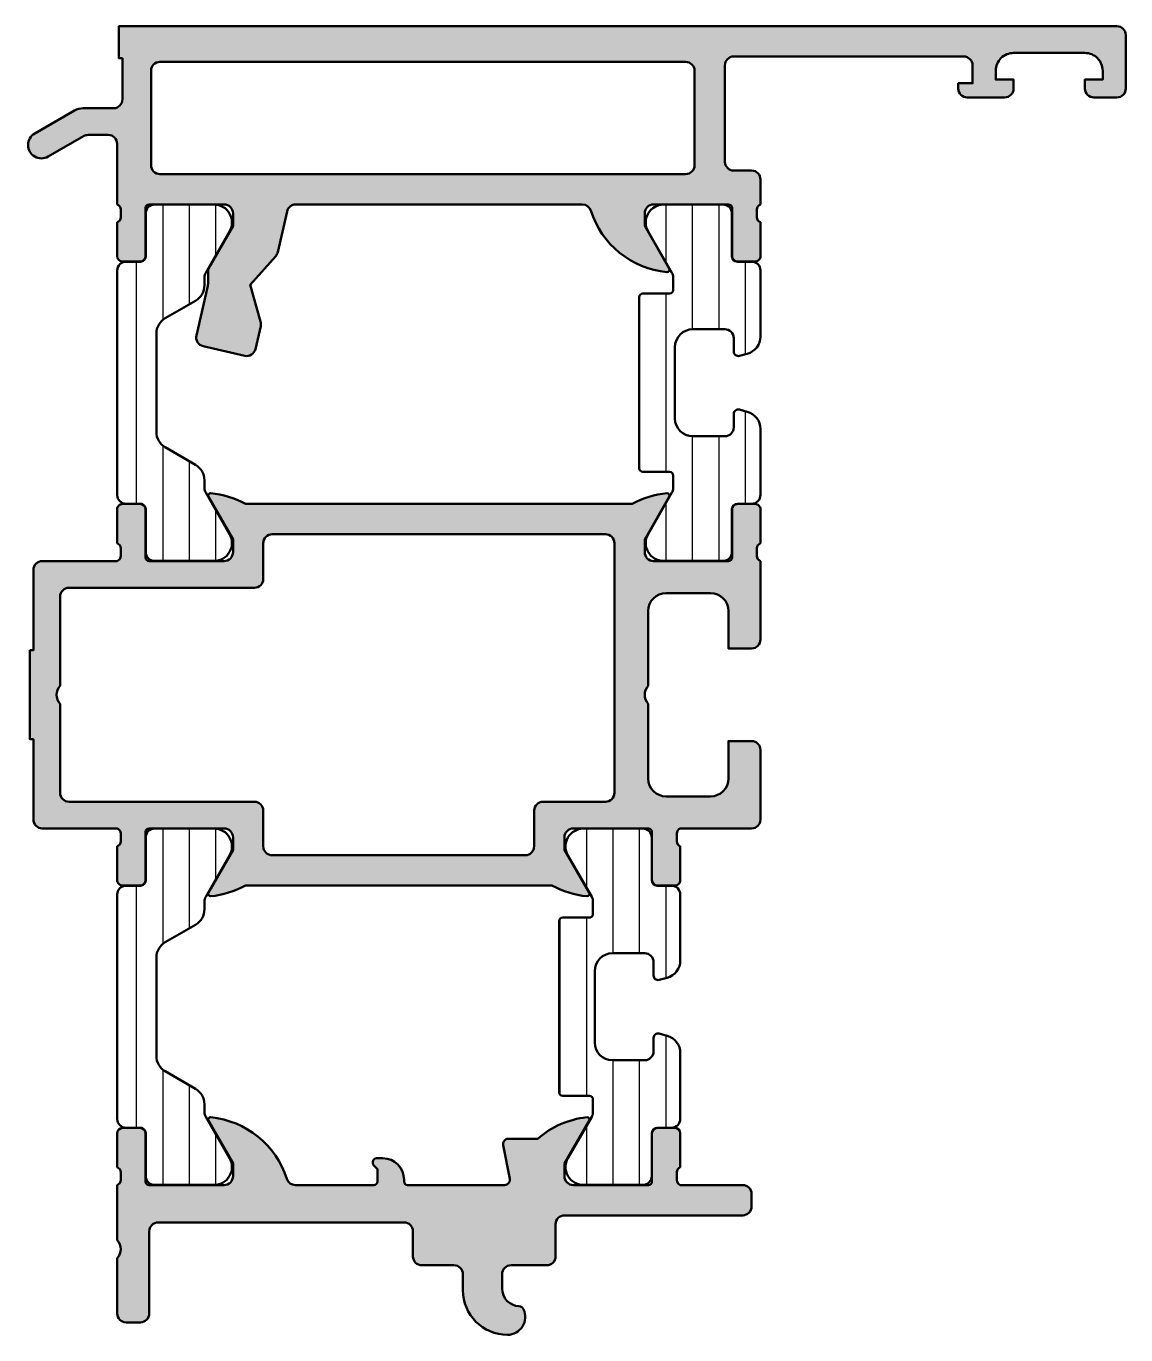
# Model space of a CAD drawing. Extents: x -4.7 to 57, y -73.4 to 0.
import ezdxf

# ---------------------------------------------------------------- set-up
doc = ezdxf.new("R2010")
doc.units = 0
for name, color, linetype, lineweight in [('0S-Alu contour', 7, 'Continuous', 50), ('0S-Alu hatch', 252, 'Continuous', 25), ('0S-Plastic contour', 254, 'Continuous', 50), ('0S-Plastic hatch', 253, 'Continuous', 25)]:
    doc.layers.add(name, color=color, linetype=linetype, lineweight=lineweight)
pattern_1 = [(90, (0, 0), (-1.4859, 0), [])]

# ---------------------------------------------------------------- blocks, each defined once
blk = doc.blocks.new('479960__6F3F9EEA_A946_49CF_B6DF_E393B6984771_')
at = {"layer": '0S-Alu hatch'}
h = blk.add_hatch(color=256, dxfattribs=at)
edge = h.paths.add_edge_path()
edge.add_line((0.7000000000000002, -1.799999999999998), (0.5, -1.799999999999998))
edge.add_line((0.5, -1.799999999999998), (0.5, 0))
edge.add_line((0.5, 0), (56.5, 0))
edge.add_ellipse((56.5, -0.5000000000000105), major_axis=(-0.5000000000000105, 0), ratio=1, start_angle=180, end_angle=270, ccw=False)
edge.add_line((57.00000000000001, -0.5000000000000068), (57, -3.499999999999996))
edge.add_ellipse((56.50000000000001, -3.5), major_axis=(-0.4999999999999929, 0), ratio=1, start_angle=89.9999999999992, end_angle=180, ccw=False)
edge.add_line((56.5, -3.999999999999993), (55.2, -3.999999999999996))
edge.add_ellipse((55.19999999999999, -3.500000000000001), major_axis=(-0.4999999999999947, 0), ratio=1, start_angle=0, end_angle=90.0000000000008, ccw=False)
edge.add_line((54.7, -3.499999999999996), (54.69999999999999, -2.999999999999996))
edge.add_line((54.69999999999999, -2.999999999999996), (55.7, -2.999999999999996))
edge.add_line((55.7, -2.999999999999996), (55.7, -2.499999999999994))
edge.add_arc((54.69999999999998, -2.500000000000007), 1.000000000000007, 0, 90.0000000000004)
edge.add_line((54.69999999999998, -1.5), (50.7, -1.499999999999996))
edge.add_arc((50.69999999999999, -2.500000000000004), 1.000000000000007, 89.99999999999959, 180)
edge.add_line((49.69999999999998, -2.500000000000004), (49.69999999999999, -2.999999999999998))
edge.add_line((49.69999999999999, -2.999999999999998), (50.7, -2.999999999999998))
edge.add_line((50.7, -2.999999999999998), (50.7, -3.499999999999996))
edge.add_ellipse((50.2, -3.5), major_axis=(-0.4999999999999929, 0), ratio=1, start_angle=90, end_angle=180, ccw=False)
edge.add_line((50.2, -3.999999999999992), (48.09999999999999, -3.999999999999998))
edge.add_ellipse((48.09999999999998, -3.500000000000003), major_axis=(-0.4999999999999947, 0), ratio=1, start_angle=0, end_angle=90.0000000000008, ccw=False)
edge.add_line((47.59999999999999, -3.499999999999998), (47.59999999999999, -3.199999999999995))
edge.add_line((47.59999999999999, -3.199999999999995), (48.39999999999999, -3.199999999999995))
edge.add_line((48.39999999999999, -3.199999999999995), (48.39999999999999, -2.199999999999993))
edge.add_arc((47.9, -2.199999999999993), 0.5, 0, 90)
edge.add_line((47.9, -1.699999999999993), (35, -1.699999999999993))
edge.add_arc((35, -2.199999999999991), 0.4999999999999974, 90.00000000000081, 180)
edge.add_line((34.5, -2.199999999999991), (34.5, -7.599999999999998))
edge.add_arc((35, -7.600000000000004), 0.5, 180, 269.9999999999992)
edge.add_line((35, -8.100000000000003), (36, -8.1))
edge.add_ellipse((36, -8.599999999999996), major_axis=(-0.4999999999999965, 0), ratio=1, start_angle=180, end_angle=270.0000000000008, ccw=False)
edge.add_line((36.5, -8.6), (36.5, -10))
edge.add_arc((36.6, -10.28284271247462), 0.2999999999999993, 109.4712206344896, 180)
edge.add_line((36.29999999999999, -10.28284271247462), (36.30000000000001, -10.71715728752539))
edge.add_arc((36.60000000000002, -10.71715728752538), 0.3000000000000114, 180, 250.5287793655027)
edge.add_line((36.49999999999998, -11), (36.5, -12.89999999999996))
edge.add_ellipse((36.19999999999996, -12.89999999999996), major_axis=(-0.3000000000000398, 0), ratio=1, start_angle=89.99999999999869, end_angle=180, ccw=False)
edge.add_line((36.19999999999996, -13.2), (35.21000000000004, -13.2))
edge.add_ellipse((35.21000000000004, -12.89999999999996), major_axis=(-0.3000000000000344, 0), ratio=1, start_angle=0, end_angle=90.00000000000142, ccw=False)
edge.add_line((34.91, -12.89999999999996), (34.90999999999999, -10.2))
edge.add_arc((34.71, -10.2), 0.1999999999999957, 0, 89.99999999999797)
edge.add_line((34.71, -10), (30.50000000000002, -10))
edge.add_arc((30.50000000000002, -10.5), 0.5, 90, 180)
edge.add_line((30.00000000000002, -10.5), (30.00000000000001, -11.2))
edge.add_line((30.00000000000001, -11.2), (31.38149545762237, -13.59282032302755))
edge.add_ellipse((31.26188021535171, -13.6618802153517), major_axis=(-0.1381197846482996, 0), ratio=1, start_angle=84.37742244920918, end_angle=209.9999999999984, ccw=False)
edge.add_ellipse((31.7382232411738, -8.823391138152179), major_axis=(-5.000000000000012, 0), ratio=1, start_angle=17.748416356070322, end_angle=84.37742244920668, ccw=False)
edge.add_arc((26.5, -10.5), 0.4999999999999938, 17.74841635606954, 89.99999999999959)
edge.add_line((26.50000000000001, -10), (10.42605878489649, -10))
edge.add_arc((10.42605878489649, -10.5), 0.5, 90, 167)
edge.add_line((9.938873752503868, -10.38752447282807), (9.411098727988964, -12.67356925856408))
edge.add_ellipse((8.923913695596301, -12.56109373139212), major_axis=(-0.5000000000000502, 0), ratio=1, start_angle=138.1892062570279, end_angle=166.9999999999983, ccw=False)
edge.add_line((9.296588906013241, -12.89443017935534), (7.860499447924798, -14.5))
edge.add_line((7.860499447924798, -14.5), (8.447412619281756, -16.57261677834698))
edge.add_ellipse((7.966329277995487, -16.7088475338205), major_axis=(-0.5000000000000471, 0), ratio=1, start_angle=167.0000000000016, end_angle=195.8107937429721, ccw=False)
edge.add_line((8.453514310388154, -16.82132306099243), (8.15542827605398, -18.11247552717193))
edge.add_ellipse((7.668243243661364, -18), major_axis=(-0.4999999999999988, 0), ratio=1, start_angle=77.00000000000011, end_angle=166.9999999999998, ccw=False)
edge.add_line((7.555767716489432, -18.48718503239261), (5.217279561004867, -17.94730250196734))
edge.add_ellipse((5.329755088176797, -17.46011746957472), major_axis=(-0.4999999999999989, 0), ratio=1, start_angle=-12.999999999999773, end_angle=77.00000000000023, ccw=False)
edge.add_line((4.842570055784181, -17.34764194240279), (5.487185032392616, -14.55550772302111))
edge.add_arc((4.999999999999999, -14.44303219584918), 0.5000000000000009, 346.9999999999996, 360)
edge.add_line((5.5, -14.44303219584918), (5.5, -13.6618802153517))
edge.add_ellipse((5.63811978464829, -13.6618802153517), major_axis=(-0.1381197846482909, 0), ratio=1, start_angle=330.00000000000045, end_angle=360, ccw=False)
edge.add_line((5.518504542377634, -13.59282032302756), (6.9, -11.2))
edge.add_line((6.9, -11.2), (6.9, -10.5))
edge.add_arc((6.4, -10.5), 0.5, 0, 90)
edge.add_line((6.4, -10), (2.189999999999998, -10))
edge.add_arc((2.189999999999998, -10.2), 0.1999999999999993, 89.99999999999987, 180)
edge.add_line((1.989999999999998, -10.2), (1.989999999999995, -12.89999999999996))
edge.add_ellipse((1.689999999999955, -12.89999999999996), major_axis=(-0.3000000000000404, 0), ratio=1, start_angle=90.00000000000023, end_angle=180, ccw=False)
edge.add_line((1.689999999999956, -13.2), (0.7000000000000366, -13.2))
edge.add_ellipse((0.7000000000000371, -12.89999999999996), major_axis=(-0.3000000000000398, 0), ratio=1, start_angle=0, end_angle=89.99999999999989, ccw=False)
edge.add_line((0.3999999999999973, -12.89999999999996), (0.3999999999999968, -11))
edge.add_arc((0.2999999999999957, -10.71715728752538), 0.3000000000000015, 289.4712206344909, 360)
edge.add_line((0.5999999999999972, -10.71715728752538), (0.5999999999999979, -10.28284271247462))
edge.add_arc((0.2999999999999977, -10.28284271247462), 0.3000000000000002, 0, 70.52877936550904)
edge.add_line((0.399999999999999, -10), (0.3999999999999977, -6.599999999999999))
edge.add_arc((-0.1000000000000019, -6.599999999999999), 0.4999999999999996, 0, 89.99999999999994)
edge.add_line((-0.1000000000000014, -6.099999999999999), (-1.232050807568876, -6.099999999999998))
edge.add_arc((-1.232050807568876, -6.599999999999996), 0.4999999999999974, 90.00000000000007, 120.0000000000002)
edge.add_line((-1.482050807568876, -6.16698729810778), (-3.475000000000001, -7.317617050839134))
edge.add_ellipse((-3.850000000000001, -6.668097998000805), major_axis=(-0.75, 0), ratio=1, start_angle=-60.000000000000114, end_angle=120.00000000000011, ccw=False)
edge.add_line((-4.225000000000001, -6.018578945162476), (-2, -4.73397459621556))
edge.add_ellipse((-1.499999999999994, -5.600000000000022), major_axis=(-1.000000000000023, 0), ratio=1, start_angle=270.00000000000034, end_angle=299.99999999999966, ccw=False)
edge.add_line((-1.5, -4.599999999999999), (0.2000000000000002, -4.599999999999997))
edge.add_arc((0.2000000000000002, -4.099999999999997), 0.5, 270, 360)
edge.add_line((0.7000000000000002, -4.099999999999997), (0.7000000000000002, -1.799999999999998))
edge = h.paths.add_edge_path()
edge.add_line((32.8, -7.799999999999999), (32.8, -2.5))
edge.add_arc((32.3, -2.499999999999997), 0.5, 0, 89.9999999999992)
edge.add_line((32.3, -2.000000000000001), (2.79999999999999, -2))
edge.add_arc((2.79999999999999, -2.5), 0.5, 90, 180)
edge.add_line((2.29999999999999, -2.5), (2.29999999999999, -7.800000000000001))
edge.add_arc((2.799999999999988, -7.800000000000001), 0.4999999999999987, 180, 270.0000000000001)
edge.add_line((2.799999999999989, -8.3), (32.3, -8.299999999999997))
edge.add_arc((32.3, -7.799999999999999), 0.4999999999999974, 270.0000000000008, 360)
at = {"layer": '0S-Alu contour', "color": 7}
for points in [[(0.7000000000000002, -1.799999999999998), (0.5, -1.799999999999998), (0.5, 0), (56.5, 0)], [(57.00000000000001, -0.5000000000000068), (57, -3.499999999999996)], [(0.7000000000000002, -4.099999999999997), (0.7000000000000002, -1.799999999999998)], [(32.3, -2.000000000000001), (2.79999999999999, -2)], [(34.5, -2.199999999999991), (34.5, -7.599999999999998)], [(47.9, -1.699999999999993), (35, -1.699999999999993)], [(47.59999999999999, -3.499999999999998), (47.59999999999999, -3.199999999999995), (48.39999999999999, -3.199999999999995), (48.39999999999999, -2.199999999999993)], [(54.69999999999998, -1.5), (50.7, -1.499999999999996)], [(2.29999999999999, -2.5), (2.29999999999999, -7.800000000000001)], [(32.8, -7.799999999999999), (32.8, -2.5)], [(49.69999999999998, -2.500000000000004), (49.69999999999999, -2.999999999999998), (50.7, -2.999999999999998), (50.7, -3.499999999999996)], [(54.7, -3.499999999999996), (54.69999999999999, -2.999999999999996), (55.7, -2.999999999999996), (55.7, -2.499999999999994)], [(50.2, -3.999999999999992), (48.09999999999999, -3.999999999999998)], [(56.5, -3.999999999999993), (55.2, -3.999999999999996)], [(-4.225000000000001, -6.018578945162476), (-2, -4.73397459621556)], [(-1.5, -4.599999999999999), (0.2000000000000002, -4.599999999999997)], [(-1.482050807568876, -6.16698729810778), (-3.475000000000001, -7.317617050839134)], [(-0.1000000000000014, -6.099999999999999), (-1.232050807568876, -6.099999999999998)], [(0.399999999999999, -10), (0.3999999999999977, -6.599999999999999)], [(2.799999999999989, -8.3), (32.3, -8.299999999999997)], [(35, -8.100000000000003), (36, -8.1)], [(36.5, -8.6), (36.5, -10)], [(1.989999999999998, -10.2), (1.989999999999995, -12.89999999999996)], [(6.4, -10), (2.189999999999998, -10)], [(26.50000000000001, -10), (10.42605878489649, -10)], [(34.71, -10), (30.50000000000002, -10)], [(34.91, -12.89999999999996), (34.90999999999999, -10.2)], [(0.3999999999999973, -12.89999999999996), (0.3999999999999968, -11)], [(0.5999999999999972, -10.71715728752538), (0.5999999999999979, -10.28284271247462)], [(5.518504542377634, -13.59282032302756), (6.9, -11.2), (6.9, -10.5)], [(9.938873752503868, -10.38752447282807), (9.411098727988964, -12.67356925856408)], [(30.00000000000002, -10.5), (30.00000000000001, -11.2), (31.38149545762237, -13.59282032302755)], [(36.29999999999999, -10.28284271247462), (36.30000000000001, -10.71715728752539)], [(36.49999999999998, -11), (36.5, -12.89999999999996)], [(1.689999999999956, -13.2), (0.7000000000000366, -13.2)], [(9.296588906013241, -12.89443017935534), (7.860499447924798, -14.5), (8.447412619281756, -16.57261677834698)], [(36.19999999999996, -13.2), (35.21000000000004, -13.2)], [(5.5, -14.44303219584918), (5.5, -13.6618802153517)], [(4.842570055784181, -17.34764194240279), (5.487185032392616, -14.55550772302111)], [(8.453514310388154, -16.82132306099243), (8.15542827605398, -18.11247552717193)], [(7.555767716489432, -18.48718503239261), (5.217279561004867, -17.94730250196734)]]:
    blk.add_lwpolyline(points, dxfattribs=at)
at = {"layer": '0S-Alu contour', "color": 7, "extrusion": (0, 0, -1)}
for centre, radius, start, end in [((-56.5, -0.5000000000000105), 0.5000000000000105, 90, 180), ((-48.09999999999998, -3.500000000000003), 0.4999999999999947, 269.9999999999992, 0), ((-50.2, -3.5), 0.4999999999999929, 180, 270), ((-55.19999999999999, -3.500000000000001), 0.4999999999999947, 269.9999999999992, 0), ((-56.50000000000001, -3.5), 0.4999999999999929, 180, 270.0000000000008), ((1.499999999999994, -5.600000000000022), 1.000000000000023, 60.00000000000036, 89.99999999999964), ((3.850000000000001, -6.668097998000805), 0.75, 240, 60), ((-36, -8.599999999999996), 0.4999999999999965, 89.9999999999992, 180), ((-31.7382232411738, -8.823391138152179), 5.000000000000012, 275.6225775507934, 342.2515836439297), ((-0.7000000000000371, -12.89999999999996), 0.3000000000000398, 270.0000000000001, 0), ((-1.689999999999955, -12.89999999999996), 0.3000000000000405, 180, 269.9999999999998), ((-8.923913695596301, -12.56109373139212), 0.5000000000000502, 193.0000000000018, 221.8107937429722), ((-35.21000000000004, -12.89999999999996), 0.3000000000000345, 269.9999999999986, 0), ((-36.19999999999996, -12.89999999999996), 0.3000000000000398, 180, 270.0000000000013), ((-5.63811978464829, -13.6618802153517), 0.1381197846482909, 0, 29.99999999999956), ((-31.26188021535171, -13.6618802153517), 0.1381197846482996, 150.0000000000016, 275.6225775507908), ((-7.966329277995487, -16.7088475338205), 0.5000000000000471, 164.1892062570279, 192.9999999999985), ((-5.329755088176797, -17.46011746957472), 0.4999999999999989, 282.9999999999998, 12.99999999999985), ((-7.668243243661364, -18), 0.4999999999999988, 193.0000000000003, 283)]:
    blk.add_arc(centre, radius, start, end, dxfattribs=at)
at = {"layer": '0S-Alu contour', "color": 7}
for centre, radius, start, end in [((2.79999999999999, -2.5), 0.5, 90, 180), ((32.3, -2.499999999999997), 0.5, 0, 89.9999999999992), ((35, -2.199999999999991), 0.4999999999999974, 90.00000000000081, 180), ((47.9, -2.199999999999993), 0.5, 0, 90), ((50.69999999999999, -2.500000000000004), 1.000000000000007, 89.99999999999959, 180), ((54.69999999999998, -2.500000000000007), 1.000000000000007, 0, 90.0000000000004), ((0.2000000000000002, -4.099999999999997), 0.5, 270, 0), ((-1.232050807568876, -6.599999999999996), 0.4999999999999974, 90.00000000000007, 120.0000000000002), ((-0.1000000000000019, -6.599999999999999), 0.4999999999999996, 0, 89.99999999999994), ((2.799999999999988, -7.800000000000001), 0.4999999999999987, 180, 270.0000000000001), ((32.3, -7.799999999999999), 0.4999999999999974, 270.0000000000008, 0), ((35, -7.600000000000004), 0.5, 180, 269.9999999999992), ((0.2999999999999977, -10.28284271247462), 0.3000000000000002, 0, 70.52877936550904), ((2.189999999999998, -10.2), 0.1999999999999993, 89.99999999999987, 180), ((6.4, -10.5), 0.5, 0, 90), ((10.42605878489649, -10.5), 0.5, 90, 167), ((26.5, -10.5), 0.4999999999999938, 17.74841635606954, 89.99999999999959), ((30.50000000000002, -10.5), 0.5, 90, 180), ((34.71, -10.2), 0.1999999999999957, 0, 89.99999999999797), ((36.6, -10.28284271247462), 0.2999999999999993, 109.4712206344896, 180), ((0.2999999999999957, -10.71715728752538), 0.3000000000000015, 289.4712206344909, 0), ((36.60000000000002, -10.71715728752538), 0.3000000000000114, 180, 250.5287793655027), ((4.999999999999999, -14.44303219584918), 0.5000000000000009, 346.9999999999996, 0)]:
    blk.add_arc(centre, radius, start, end, dxfattribs=at)
blk = doc.blocks.new('479980__9BAE964B_9F38_401B_A951_C3E86B6F2537_')
at = {"layer": '0S-Alu hatch'}
h = blk.add_hatch(color=256, dxfattribs=at)
edge = h.paths.add_edge_path()
edge.add_line((-4.500000000000003, -35), (-4.300000000000003, -35))
edge.add_line((-4.300000000000003, -35), (-4.300000000000002, -30.5))
edge.add_ellipse((-3.800000000000002, -30.50000000000001), major_axis=(-0.4999999999999996, 0), ratio=1, start_angle=270.0000000000002, end_angle=360, ccw=False)
edge.add_line((-3.800000000000005, -30), (0.3999999999999959, -30))
edge.add_arc((0.2999999999999989, -29.71715728752538), 0.3000000000000021, 289.4712206344902, 360)
edge.add_line((0.600000000000001, -29.71715728752538), (0.5999999999999979, -29.28284271247462))
edge.add_arc((0.2999999999999989, -29.28284271247462), 0.2999999999999989, 0, 70.5287793655095)
edge.add_line((0.3999999999999977, -29), (0.3999999999999968, -27.10000000000004))
edge.add_ellipse((0.7000000000000386, -27.10000000000005), major_axis=(-0.3000000000000418, 0), ratio=1, start_angle=269.9999999999999, end_angle=360, ccw=False)
edge.add_line((0.7000000000000393, -26.80000000000001), (1.689999999999956, -26.80000000000001))
edge.add_ellipse((1.689999999999956, -27.10000000000004), major_axis=(-0.3000000000000398, 0), ratio=1, start_angle=180, end_angle=269.9999999999999, ccw=False)
edge.add_line((1.989999999999995, -27.10000000000004), (1.989999999999999, -29.8))
edge.add_arc((2.189999999999999, -29.8), 0.2000000000000002, 180, 269.9999999999998)
edge.add_line((2.189999999999998, -30), (6.400000000000002, -30))
edge.add_arc((6.400000000000003, -29.50000000000001), 0.4999999999999965, 269.9999999999998, 360)
edge.add_line((6.9, -29.50000000000001), (6.900000000000002, -28.80000000000001))
edge.add_line((6.900000000000002, -28.80000000000001), (5.518504542377637, -26.40717967697245))
edge.add_ellipse((5.638119784648297, -26.3381197846483), major_axis=(-0.1381197846482951, 0), ratio=1, start_angle=-95.3285864386682, end_angle=30.000000000000284, ccw=False)
edge.add_ellipse((5.186609754141765, -31.17898932645395), major_axis=(-5.00000000000014, 0), ratio=1, start_angle=241.1395438069942, end_angle=264.6714135613321, ccw=False)
edge.add_line((7.600000000000002, -26.79999999999999), (29.3, -26.8))
edge.add_ellipse((31.71339024585826, -31.17898932645399), major_axis=(-5.000000000000175, 0), ratio=1, start_angle=275.3285864386682, end_angle=298.86045619300586, ccw=False)
edge.add_ellipse((31.2618802153517, -26.33811978464831), major_axis=(-0.1381197846482978, 0), ratio=1, start_angle=150.0000000000004, end_angle=275.32858643866734, ccw=False)
edge.add_line((31.38149545762236, -26.40717967697245), (30, -28.80000000000001))
edge.add_line((30, -28.80000000000001), (30, -29.50000000000001))
edge.add_arc((30.5, -29.50000000000001), 0.5, 180, 270)
edge.add_line((30.5, -30.00000000000001), (34.71000000000001, -30.00000000000001))
edge.add_arc((34.71, -29.80000000000001), 0.1999999999999993, 270.0000000000041, 360)
edge.add_line((34.91, -29.80000000000001), (34.91, -27.10000000000004))
edge.add_ellipse((35.21000000000003, -27.10000000000004), major_axis=(-0.3000000000000327, 0), ratio=1, start_angle=269.99999999999864, end_angle=360, ccw=False)
edge.add_line((35.21000000000004, -26.80000000000001), (36.19999999999996, -26.80000000000001))
edge.add_ellipse((36.19999999999997, -27.10000000000004), major_axis=(-0.3000000000000327, 0), ratio=1, start_angle=180, end_angle=270.00000000000136, ccw=False)
edge.add_line((36.5, -27.10000000000004), (36.5, -29.00000000000001))
edge.add_arc((36.6, -29.28284271247463), 0.3000000000000043, 109.4712206344897, 180)
edge.add_line((36.29999999999999, -29.28284271247463), (36.30000000000001, -29.71715728752539))
edge.add_arc((36.6, -29.7171572875254), 0.29999999999999, 180, 250.5287793655099)
edge.add_line((36.5, -30.00000000000001), (36.5, -34.40000000000001))
edge.add_ellipse((36, -34.40000000000001), major_axis=(-0.5, 0), ratio=1, start_angle=90, end_angle=180, ccw=False)
edge.add_line((36, -34.90000000000001), (34.70000000000001, -34.90000000000001))
edge.add_line((34.70000000000001, -34.90000000000001), (34.70000000000001, -32.80000000000001))
edge.add_arc((33.7, -32.80000000000001), 1, 0, 90)
edge.add_line((33.7, -31.80000000000001), (31.2, -31.80000000000001))
edge.add_arc((31.2, -32.80000000000001), 1, 90, 180)
edge.add_line((30.2, -32.80000000000001), (30.2, -37))
edge.add_arc((30.725, -37.50000000000001), 0.7250000000000014, 136.3971810272959, 223.6028189727039)
edge.add_line((30.2, -38.00000000000002), (30.2, -42.2))
edge.add_arc((31.2, -42.2), 1, 180, 270)
edge.add_line((31.2, -43.2), (33.7, -43.20000000000001))
edge.add_arc((33.7, -42.20000000000001), 1, 270, 360)
edge.add_line((34.70000000000001, -42.20000000000001), (34.70000000000001, -40.1))
edge.add_line((34.70000000000001, -40.1), (36, -40.1))
edge.add_ellipse((36.00000000000001, -40.6), major_axis=(-0.4999999999999929, 0), ratio=1, start_angle=180, end_angle=270.0000000000008, ccw=False)
edge.add_line((36.5, -40.60000000000001), (36.5, -44.50000000000001))
edge.add_ellipse((36, -44.50000000000001), major_axis=(-0.5, 0), ratio=1, start_angle=90, end_angle=180, ccw=False)
edge.add_line((36, -45.00000000000001), (32, -45))
edge.add_arc((32.09999999999999, -45.28284271247462), 0.2999999999999987, 109.4712206344903, 180)
edge.add_line((31.8, -45.28284271247462), (31.8, -45.71715728752539))
edge.add_arc((32.09999999999999, -45.71715728752539), 0.3000000000000043, 180, 250.5287793655095)
edge.add_line((31.99999999999999, -46.00000000000001), (32, -47.89999999999997))
edge.add_ellipse((31.69999999999996, -47.89999999999998), major_axis=(-0.3000000000000327, 0), ratio=1, start_angle=89.99999999999869, end_angle=180, ccw=False)
edge.add_line((31.69999999999996, -48.20000000000001), (30.71000000000004, -48.20000000000001))
edge.add_ellipse((30.71000000000005, -47.89999999999995), major_axis=(-0.300000000000054, 0), ratio=1, start_angle=0, end_angle=89.99999999999869, ccw=False)
edge.add_line((30.40999999999999, -47.89999999999996), (30.40999999999999, -45.20000000000001))
edge.add_arc((30.21000000000001, -45.20000000000001), 0.1999999999999886, 0, 90.00000000000205)
edge.add_line((30.21, -45.00000000000002), (26, -45))
edge.add_arc((26, -45.5), 0.5, 90, 180)
edge.add_line((25.5, -45.5), (25.5, -46.2))
edge.add_line((25.5, -46.2), (26.88149545762236, -48.59282032302756))
edge.add_ellipse((26.7618802153517, -48.66188021535171), major_axis=(-0.1381197846483005, 0), ratio=1, start_angle=84.6714135613339, end_angle=209.999999999999, ccw=False)
edge.add_ellipse((27.21339024585816, -43.82101067354637), major_axis=(-4.999999999999822, 0), ratio=1, start_angle=61.139543806993174, end_angle=84.6714135613326, ccw=False)
edge.add_line((24.79999999999999, -48.20000000000001), (7.600000000000001, -48.2))
edge.add_ellipse((5.186609754141798, -43.82101067354614), major_axis=(-5.00000000000003, 0), ratio=1, start_angle=95.32858643866763, end_angle=118.860456193006, ccw=False)
edge.add_ellipse((5.638119784648294, -48.6618802153517), major_axis=(-0.1381197846482973, 0), ratio=1, start_angle=-29.99999999999949, end_angle=95.3285864386653, ccw=False)
edge.add_line((5.518504542377631, -48.59282032302755), (6.899999999999998, -46.2))
edge.add_line((6.899999999999998, -46.2), (6.899999999999998, -45.49999999999999))
edge.add_arc((6.399999999999998, -45.49999999999999), 0.5, 0, 90)
edge.add_line((6.399999999999998, -45), (2.189999999999999, -45))
edge.add_arc((2.19, -45.2), 0.2000000000000028, 90.00000000000026, 180)
edge.add_line((1.989999999999997, -45.2), (1.989999999999995, -47.89999999999996))
edge.add_ellipse((1.689999999999951, -47.89999999999995), major_axis=(-0.300000000000044, 0), ratio=1, start_angle=90.00000000000091, end_angle=180, ccw=False)
edge.add_line((1.689999999999956, -48.2), (0.7000000000000384, -48.2))
edge.add_ellipse((0.7000000000000322, -47.89999999999997), major_axis=(-0.3000000000000327, 0), ratio=1, start_angle=0, end_angle=90.0000000000012, ccw=False)
edge.add_line((0.3999999999999994, -47.89999999999996), (0.3999999999999986, -46))
edge.add_arc((0.2999999999999998, -45.71715728752538), 0.2999999999999993, 289.4712206344905, 360)
edge.add_line((0.5999999999999992, -45.71715728752538), (0.5999999999999996, -45.28284271247462))
edge.add_arc((0.2999999999999998, -45.28284271247462), 0.2999999999999998, 0, 70.52877936550915)
edge.add_line((0.4000000000000006, -45), (-3.800000000000003, -45))
edge.add_ellipse((-3.800000000000008, -44.50000000000001), major_axis=(-0.4999999999999929, 0), ratio=1, start_angle=0, end_angle=90.00000000000063, ccw=False)
edge.add_line((-4.300000000000001, -44.5), (-4.300000000000003, -40))
edge.add_line((-4.300000000000003, -40), (-4.500000000000003, -40))
edge.add_line((-4.500000000000003, -40), (-4.500000000000003, -35))
edge = h.paths.add_edge_path()
edge.add_line((8.6, -29), (8.6, -31))
edge.add_ellipse((8.099999999999996, -31), major_axis=(-0.5000000000000036, 0), ratio=1, start_angle=90.00000000000023, end_angle=180, ccw=False)
edge.add_line((8.099999999999998, -31.5), (-2.300000000000006, -31.5))
edge.add_arc((-2.300000000000004, -32), 0.5, 90.00000000000018, 180)
edge.add_line((-2.800000000000003, -32), (-2.800000000000003, -37))
edge.add_arc((-2.275000000000005, -37.5), 0.7249999999999986, 136.3971810272962, 223.6028189727037)
edge.add_line((-2.800000000000003, -38), (-2.800000000000002, -43))
edge.add_arc((-2.300000000000002, -43), 0.5, 180, 269.9999999999999)
edge.add_line((-2.300000000000002, -43.5), (8.100000000000001, -43.5))
edge.add_ellipse((8.100000000000003, -44), major_axis=(-0.5000000000000036, 0), ratio=1, start_angle=180, end_angle=270.0000000000004, ccw=False)
edge.add_line((8.600000000000007, -44), (8.600000000000001, -46))
edge.add_arc((9.100000000000003, -46), 0.5000000000000018, 180, 270.0000000000002)
edge.add_line((9.100000000000003, -46.5), (23.3, -46.5))
edge.add_arc((23.3, -46), 0.5, 270.0000000000004, 360)
edge.add_line((23.79999999999999, -46), (23.79999999999999, -43.99999999999999))
edge.add_ellipse((24.3, -43.99999999999999), major_axis=(-0.5, 0), ratio=1, start_angle=270, end_angle=360, ccw=False)
edge.add_line((24.3, -43.49999999999999), (27.8, -43.5))
edge.add_arc((27.79999999999999, -43), 0.5, 270.0000000000008, 360)
edge.add_line((28.3, -42.99999999999999), (28.3, -29))
edge.add_arc((27.79999999999999, -29), 0.5, 0, 89.9999999999992)
edge.add_line((27.8, -28.5), (9.099999999999998, -28.5))
edge.add_arc((9.100000000000001, -29), 0.5000000000000036, 90.0000000000004, 180)
at = {"layer": '0S-Alu contour', "color": 7}
for points in [[(6.9, -29.50000000000001), (6.900000000000002, -28.80000000000001), (5.518504542377637, -26.40717967697245)], [(31.38149545762236, -26.40717967697245), (30, -28.80000000000001), (30, -29.50000000000001)], [(0.3999999999999977, -29), (0.3999999999999968, -27.10000000000004)], [(0.7000000000000393, -26.80000000000001), (1.689999999999956, -26.80000000000001)], [(1.989999999999995, -27.10000000000004), (1.989999999999999, -29.8)], [(7.600000000000002, -26.79999999999999), (29.3, -26.8)], [(34.91, -29.80000000000001), (34.91, -27.10000000000004)], [(35.21000000000004, -26.80000000000001), (36.19999999999996, -26.80000000000001)], [(36.5, -27.10000000000004), (36.5, -29.00000000000001)], [(27.8, -28.5), (9.099999999999998, -28.5)], [(0.600000000000001, -29.71715728752538), (0.5999999999999979, -29.28284271247462)], [(8.6, -29), (8.6, -31)], [(28.3, -42.99999999999999), (28.3, -29)], [(36.29999999999999, -29.28284271247463), (36.30000000000001, -29.71715728752539)], [(-3.800000000000005, -30), (0.3999999999999959, -30)], [(2.189999999999998, -30), (6.400000000000002, -30)], [(30.5, -30.00000000000001), (34.71000000000001, -30.00000000000001)], [(36.5, -30.00000000000001), (36.5, -34.40000000000001)], [(-4.500000000000003, -35), (-4.300000000000003, -35), (-4.300000000000002, -30.5)], [(8.099999999999998, -31.5), (-2.300000000000006, -31.5)], [(-2.800000000000003, -32), (-2.800000000000003, -37)], [(33.7, -31.80000000000001), (31.2, -31.80000000000001)], [(30.2, -32.80000000000001), (30.2, -37)], [(36, -34.90000000000001), (34.70000000000001, -34.90000000000001), (34.70000000000001, -32.80000000000001)], [(-4.300000000000001, -44.5), (-4.300000000000003, -40), (-4.500000000000003, -40), (-4.500000000000003, -35)], [(-2.800000000000003, -38), (-2.800000000000002, -43)], [(30.2, -38.00000000000002), (30.2, -42.2)], [(34.70000000000001, -42.20000000000001), (34.70000000000001, -40.1), (36, -40.1)], [(36.5, -40.60000000000001), (36.5, -44.50000000000001)], [(31.2, -43.2), (33.7, -43.20000000000001)], [(-2.300000000000002, -43.5), (8.100000000000001, -43.5)], [(8.600000000000007, -44), (8.600000000000001, -46)], [(23.79999999999999, -46), (23.79999999999999, -43.99999999999999)], [(24.3, -43.49999999999999), (27.8, -43.5)], [(0.4000000000000006, -45), (-3.800000000000003, -45)], [(0.5999999999999992, -45.71715728752538), (0.5999999999999996, -45.28284271247462)], [(1.989999999999997, -45.2), (1.989999999999995, -47.89999999999996)], [(6.399999999999998, -45), (2.189999999999999, -45)], [(5.518504542377631, -48.59282032302755), (6.899999999999998, -46.2), (6.899999999999998, -45.49999999999999)], [(25.5, -45.5), (25.5, -46.2), (26.88149545762236, -48.59282032302756)], [(30.21, -45.00000000000002), (26, -45)], [(30.40999999999999, -47.89999999999996), (30.40999999999999, -45.20000000000001)], [(31.8, -45.28284271247462), (31.8, -45.71715728752539)], [(36, -45.00000000000001), (32, -45)], [(0.3999999999999994, -47.89999999999996), (0.3999999999999986, -46)], [(31.99999999999999, -46.00000000000001), (32, -47.89999999999997)], [(9.100000000000003, -46.5), (23.3, -46.5)], [(1.689999999999956, -48.2), (0.7000000000000384, -48.2)], [(24.79999999999999, -48.20000000000001), (7.600000000000001, -48.2)], [(31.69999999999996, -48.20000000000001), (30.71000000000004, -48.20000000000001)]]:
    blk.add_lwpolyline(points, dxfattribs=at)
at = {"layer": '0S-Alu contour', "color": 7, "extrusion": (0, 0, -1)}
for centre, radius, start, end in [((-5.638119784648297, -26.3381197846483), 0.1381197846482951, 329.9999999999997, 95.32858643866815), ((-5.186609754141765, -31.17898932645395), 5.00000000000014, 95.32858643866793, 118.8604561930058), ((-31.71339024585826, -31.17898932645399), 5.000000000000175, 61.13954380699412, 84.6714135613318), ((-31.2618802153517, -26.33811978464831), 0.1381197846482978, 84.67141356133263, 209.9999999999997), ((-0.7000000000000386, -27.10000000000005), 0.3000000000000418, 0, 90.00000000000011), ((-1.689999999999956, -27.10000000000004), 0.3000000000000398, 90.00000000000011, 180), ((-35.21000000000003, -27.10000000000004), 0.3000000000000327, 0, 90.00000000000136), ((-36.19999999999997, -27.10000000000004), 0.3000000000000327, 89.99999999999864, 180), ((3.800000000000002, -30.50000000000001), 0.4999999999999996, 0, 89.99999999999974), ((-8.099999999999996, -31), 0.5000000000000036, 180, 269.9999999999998), ((-36, -34.40000000000001), 0.5, 180, 270), ((-36.00000000000001, -40.6), 0.4999999999999929, 89.9999999999992, 180), ((-8.100000000000003, -44), 0.5000000000000036, 89.99999999999959, 180), ((-24.3, -43.99999999999999), 0.5, 0, 90), ((3.800000000000008, -44.50000000000001), 0.4999999999999929, 269.9999999999994, 0), ((-36, -44.50000000000001), 0.5, 180, 270), ((-0.7000000000000322, -47.89999999999997), 0.3000000000000327, 269.9999999999988, 0), ((-1.689999999999951, -47.89999999999995), 0.300000000000044, 180, 269.9999999999991), ((-5.186609754141798, -43.82101067354614), 5.00000000000003, 241.139543806994, 264.6714135613324), ((-27.21339024585816, -43.82101067354637), 4.999999999999822, 275.3285864386674, 298.8604561930068), ((-30.71000000000005, -47.89999999999995), 0.300000000000054, 270.0000000000013, 0), ((-31.69999999999996, -47.89999999999998), 0.3000000000000327, 180, 270.0000000000013), ((-5.638119784648294, -48.6618802153517), 0.1381197846482973, 264.6714135613347, 29.99999999999952), ((-26.7618802153517, -48.66188021535171), 0.1381197846483005, 150.000000000001, 275.3285864386661)]:
    blk.add_arc(centre, radius, start, end, dxfattribs=at)
at = {"layer": '0S-Alu contour', "color": 7}
for centre, radius, start, end in [((9.100000000000001, -29), 0.5000000000000036, 90.0000000000004, 180), ((27.79999999999999, -29), 0.5, 0, 89.9999999999992), ((0.2999999999999989, -29.28284271247462), 0.2999999999999989, 0, 70.5287793655095), ((36.6, -29.28284271247463), 0.3000000000000043, 109.4712206344897, 180), ((0.2999999999999989, -29.71715728752538), 0.3000000000000021, 289.4712206344902, 0), ((2.189999999999999, -29.8), 0.2000000000000002, 180, 269.9999999999998), ((6.400000000000003, -29.50000000000001), 0.4999999999999965, 269.9999999999998, 0), ((30.5, -29.50000000000001), 0.5, 180, 270), ((34.71, -29.80000000000001), 0.1999999999999993, 270.0000000000041, 0), ((36.6, -29.7171572875254), 0.29999999999999, 180, 250.5287793655099), ((-2.300000000000004, -32), 0.5, 90.00000000000018, 180), ((31.2, -32.80000000000001), 1, 90, 180), ((33.7, -32.80000000000001), 1, 0, 90), ((-2.275000000000005, -37.5), 0.7249999999999986, 136.3971810272962, 223.6028189727037), ((30.725, -37.50000000000001), 0.7250000000000014, 136.3971810272959, 223.6028189727039), ((31.2, -42.2), 1, 180, 270), ((33.7, -42.20000000000001), 1, 270, 0), ((-2.300000000000002, -43), 0.5, 180, 269.9999999999999), ((27.79999999999999, -43), 0.5, 270.0000000000008, 0), ((0.2999999999999998, -45.28284271247462), 0.2999999999999998, 0, 70.52877936550915), ((2.19, -45.2), 0.2000000000000028, 90.00000000000026, 180), ((6.399999999999998, -45.49999999999999), 0.5, 0, 90), ((26, -45.5), 0.5, 90, 180), ((30.21000000000001, -45.20000000000001), 0.1999999999999886, 0, 90.00000000000205), ((32.09999999999999, -45.28284271247462), 0.2999999999999987, 109.4712206344903, 180), ((0.2999999999999998, -45.71715728752538), 0.2999999999999993, 289.4712206344905, 0), ((9.100000000000003, -46), 0.5000000000000018, 180, 270.0000000000002), ((23.3, -46), 0.5, 270.0000000000004, 0), ((32.09999999999999, -45.71715728752539), 0.3000000000000043, 180, 250.5287793655095)]:
    blk.add_arc(centre, radius, start, end, dxfattribs=at)
blk = doc.blocks.new('479970__E8962215_C8FC_4A4F_A49B_347CF465B327_')
at = {"layer": '0S-Alu hatch'}
h = blk.add_hatch(color=256, dxfattribs=at)
edge = h.paths.add_edge_path()
edge.add_line((16.50000000000001, -64.80000000000001), (16.50000000000001, -64.7))
edge.add_arc((15.3, -64.70000000000002), 1.200000000000001, 0, 89.99999999999991)
edge.add_line((15.30000000000001, -63.50000000000001), (14.95000000000001, -63.50000000000001))
edge.add_arc((14.95000000000001, -63.7), 0.2000000000000028, 90, 180)
edge.add_line((14.75000000000001, -63.7), (14.75000000000001, -63.7671572875254))
edge.add_arc((14.95000000000001, -63.7671572875254), 0.1999999999999993, 180, 225)
edge.add_line((14.8085786437627, -63.9085786437627), (15.00000000000001, -64.10000000000001))
edge.add_line((15.00000000000001, -64.10000000000001), (15.00000000000001, -64.80000000000001))
edge.add_ellipse((14.80000000000002, -64.80000000000003), major_axis=(-0.1999999999999886, 0), ratio=1, start_angle=89.99999999999687, end_angle=180, ccw=False)
edge.add_line((14.80000000000001, -65.00000000000001), (10.4, -65.00000000000001))
edge.add_ellipse((10.39999999999999, -64.50000000000001), major_axis=(-0.4999999999999858, 0), ratio=1, start_angle=17.748416356067423, end_angle=90.00000000000142, ccw=False)
edge.add_arc((5.161776758826201, -66.17660886184782), 5, 17.74841635607028, 84.37742244920649)
edge.add_arc((5.638119784648297, -61.3381197846483), 0.1381197846482951, 84.37742244920577, 210.0000000000003)
edge.add_line((5.518504542377638, -61.40717967697245), (6.899999999999999, -63.80000000000001))
edge.add_line((6.899999999999999, -63.80000000000001), (6.899999999999999, -64.50000000000001))
edge.add_ellipse((6.400000000000003, -64.50000000000001), major_axis=(-0.4999999999999965, 0), ratio=1, start_angle=89.99999999999949, end_angle=180, ccw=False)
edge.add_line((6.399999999999998, -65.00000000000001), (2.189999999999999, -65))
edge.add_ellipse((2.189999999999994, -64.80000000000001), major_axis=(-0.1999999999999886, 0), ratio=1, start_angle=0, end_angle=90.00000000000142, ccw=False)
edge.add_line((1.990000000000005, -64.80000000000001), (1.990000000000003, -62.10000000000005))
edge.add_arc((1.689999999999965, -62.10000000000005), 0.300000000000038, 0, 90)
edge.add_line((1.689999999999965, -61.80000000000001), (0.7000000000000437, -61.80000000000001))
edge.add_arc((0.7000000000000446, -62.10000000000005), 0.3000000000000398, 90.00000000000018, 180)
edge.add_line((0.4000000000000048, -62.10000000000005), (0.4000000000000031, -64.00000000000001))
edge.add_ellipse((0.2999999999999929, -64.28284271247463), major_axis=(-0.3000000000000029, 0), ratio=1, start_angle=180, end_angle=250.5287793655074, ccw=False)
edge.add_line((0.599999999999996, -64.28284271247463), (0.5999999999999992, -64.7171572875254))
edge.add_ellipse((0.3000000000000027, -64.7171572875254), major_axis=(-0.2999999999999964, 0), ratio=1, start_angle=109.47122063449089, end_angle=180, ccw=False)
edge.add_line((0.400000000000004, -65.00000000000001), (0.4000000000000066, -68.10000000000001))
edge.add_ellipse((-0.1249999999999941, -68.60000000000001), major_axis=(-0.7250000000000005, 0), ratio=1, start_angle=136.3971810272965, end_angle=223.6028189727036, ccw=False)
edge.add_line((0.4000000000000064, -69.10000000000001), (0.4000000000000074, -72.20000000000002))
edge.add_arc((0.9000000000000073, -72.20000000000002), 0.5000000000000002, 180, 270)
edge.add_line((0.9000000000000072, -72.70000000000002), (1.700000000000006, -72.70000000000002))
edge.add_arc((1.700000000000006, -72.20000000000002), 0.5, 270, 360)
edge.add_line((2.200000000000006, -72.20000000000002), (2.200000000000006, -67.60000000000001))
edge.add_ellipse((2.700000000000003, -67.60000000000001), major_axis=(-0.4999999999999965, 0), ratio=1, start_angle=269.99999999999955, end_angle=360, ccw=False)
edge.add_line((2.700000000000007, -67.1), (16.50000000000001, -67.1))
edge.add_ellipse((16.50000000000001, -67.60000000000001), major_axis=(-0.5, 0), ratio=1, start_angle=180, end_angle=270.0000000000004, ccw=False)
edge.add_line((17.00000000000001, -67.60000000000001), (17.00000000000001, -69))
edge.add_arc((17.50000000000001, -69), 0.5, 180, 270)
edge.add_line((17.50000000000001, -69.5), (19.3, -69.5))
edge.add_ellipse((19.30000000000001, -70), major_axis=(-0.5, 0), ratio=1, start_angle=180, end_angle=270.0000000000004, ccw=False)
edge.add_line((19.80000000000001, -70), (19.8, -70.9))
edge.add_arc((22.3, -70.9), 2.499999999999996, 180, 270)
edge.add_arc((22.3, -72.4), 1, 270, 385.4138587075372)
edge.add_arc((22.9322620609033, -72.09959246623576), 0.3000000000000017, 25.41385870753766, 87.01318738523204)
edge.add_ellipse((23.00000000000004, -70.80135844588081), major_axis=(-1.000000000000025, 0), ratio=1, start_angle=0, end_angle=87.01318738523162, ccw=False)
edge.add_line((22.00000000000001, -70.80135844588082), (22.00000000000001, -70))
edge.add_ellipse((22.5, -70), major_axis=(-0.4999999999999965, 0), ratio=1, start_angle=269.9999999999996, end_angle=360, ccw=False)
edge.add_line((22.50000000000001, -69.5), (24.50000000000001, -69.5))
edge.add_arc((24.50000000000001, -69.00000000000001), 0.5, 270.0000000000008, 360)
edge.add_line((25.00000000000001, -69.00000000000003), (25.00000000000001, -67.2))
edge.add_ellipse((25.50000000000001, -67.2), major_axis=(-0.4999999999999965, 0), ratio=1, start_angle=269.9999999999996, end_angle=360, ccw=False)
edge.add_line((25.50000000000001, -66.7), (35.50000000000002, -66.7))
edge.add_arc((35.50000000000002, -66.2), 0.4999999999999858, 270, 360)
edge.add_line((36, -66.2), (36.00000000000001, -65.5))
edge.add_arc((35.50000000000002, -65.5), 0.5, 0, 90)
edge.add_line((35.50000000000002, -65), (32.00000000000001, -65))
edge.add_ellipse((32.09999999999998, -64.71715728752541), major_axis=(-0.2999999999999637, 0), ratio=1, start_angle=0, end_angle=70.52877936551232, ccw=False)
edge.add_line((31.80000000000001, -64.7171572875254), (31.80000000000002, -64.28284271247462))
edge.add_ellipse((32.10000000000002, -64.28284271247462), major_axis=(-0.2999999999999971, 0), ratio=1, start_angle=289.4712206344923, end_angle=360, ccw=False)
edge.add_line((32.00000000000001, -64), (32.00000000000001, -62.10000000000004))
edge.add_arc((31.69999999999997, -62.10000000000004), 0.3000000000000398, 0, 90)
edge.add_line((31.69999999999997, -61.8), (30.71000000000005, -61.8))
edge.add_arc((30.71000000000005, -62.10000000000004), 0.3000000000000327, 90, 180)
edge.add_line((30.41000000000001, -62.10000000000004), (30.41000000000001, -64.80000000000001))
edge.add_ellipse((30.21000000000002, -64.80000000000003), major_axis=(-0.1999999999999922, 0), ratio=1, start_angle=89.99999999999898, end_angle=180, ccw=False)
edge.add_line((30.21000000000002, -65.00000000000001), (26.00000000000001, -65))
edge.add_ellipse((25.99999999999998, -64.50000000000001), major_axis=(-0.4999999999999716, 0), ratio=1, start_angle=0, end_angle=90.00000000000318, ccw=False)
edge.add_line((25.50000000000001, -64.50000000000001), (25.5, -63.8))
edge.add_line((25.5, -63.8), (26.88149545762237, -61.40717967697245))
edge.add_arc((26.76188021535171, -61.3381197846483), 0.1381197846483009, 329.9999999999977, 456.1406810540264)
edge.add_arc((27.28195574941582, -66.1721037179373), 5.000000000000006, 96.14068105402694, 131.0252186637959)
edge.add_line((23.99999999999999, -62.4), (22.35854029746981, -62.40000000000001))
edge.add_arc((22.35854029746981, -62.7), 0.2999999999999971, 90, 191.0000000000009)
edge.add_line((22.06405214243552, -62.75724269861297), (22.43055905380643, -64.64275730138704))
edge.add_ellipse((22.13607089877213, -64.7), major_axis=(-0.2999999999999958, 0), ratio=1, start_angle=90, end_angle=191.0000000000009, ccw=False)
edge.add_line((22.13607089877213, -65), (16.70000000000001, -65.00000000000001))
edge.add_ellipse((16.7, -64.80000000000003), major_axis=(-0.1999999999999886, 0), ratio=1, start_angle=0, end_angle=90.00000000000313, ccw=False)
at = {"layer": '0S-Alu contour', "color": 7}
for points in [[(5.518504542377638, -61.40717967697245), (6.899999999999999, -63.80000000000001), (6.899999999999999, -64.50000000000001)], [(25.50000000000001, -64.50000000000001), (25.5, -63.8), (26.88149545762237, -61.40717967697245)], [(0.4000000000000048, -62.10000000000005), (0.4000000000000031, -64.00000000000001)], [(1.689999999999965, -61.80000000000001), (0.7000000000000437, -61.80000000000001)], [(1.990000000000005, -64.80000000000001), (1.990000000000003, -62.10000000000005)], [(30.41000000000001, -62.10000000000004), (30.41000000000001, -64.80000000000001)], [(31.69999999999997, -61.8), (30.71000000000005, -61.8)], [(32.00000000000001, -64), (32.00000000000001, -62.10000000000004)], [(22.06405214243552, -62.75724269861297), (22.43055905380643, -64.64275730138704)], [(23.99999999999999, -62.4), (22.35854029746981, -62.40000000000001)], [(14.75000000000001, -63.7), (14.75000000000001, -63.7671572875254)], [(15.30000000000001, -63.50000000000001), (14.95000000000001, -63.50000000000001)], [(0.599999999999996, -64.28284271247463), (0.5999999999999992, -64.7171572875254)], [(14.8085786437627, -63.9085786437627), (15.00000000000001, -64.10000000000001), (15.00000000000001, -64.80000000000001)], [(31.80000000000001, -64.7171572875254), (31.80000000000002, -64.28284271247462)], [(0.400000000000004, -65.00000000000001), (0.4000000000000066, -68.10000000000001)], [(6.399999999999998, -65.00000000000001), (2.189999999999999, -65)], [(14.80000000000001, -65.00000000000001), (10.4, -65.00000000000001)], [(16.50000000000001, -64.80000000000001), (16.50000000000001, -64.7)], [(22.13607089877213, -65), (16.70000000000001, -65.00000000000001)], [(30.21000000000002, -65.00000000000001), (26.00000000000001, -65)], [(35.50000000000002, -65), (32.00000000000001, -65)], [(36, -66.2), (36.00000000000001, -65.5)], [(25.50000000000001, -66.7), (35.50000000000002, -66.7)], [(2.700000000000007, -67.1), (16.50000000000001, -67.1)], [(25.00000000000001, -69.00000000000003), (25.00000000000001, -67.2)], [(2.200000000000006, -72.20000000000002), (2.200000000000006, -67.60000000000001)], [(17.00000000000001, -67.60000000000001), (17.00000000000001, -69)], [(0.4000000000000064, -69.10000000000001), (0.4000000000000074, -72.20000000000002)], [(17.50000000000001, -69.5), (19.3, -69.5)], [(22.50000000000001, -69.5), (24.50000000000001, -69.5)], [(19.80000000000001, -70), (19.8, -70.9)], [(22.00000000000001, -70.80135844588082), (22.00000000000001, -70)], [(0.9000000000000072, -72.70000000000002), (1.700000000000006, -72.70000000000002)]]:
    blk.add_lwpolyline(points, dxfattribs=at)
for centre, radius, start, end in [((5.638119784648297, -61.3381197846483), 0.1381197846482951, 84.37742244920577, 210.0000000000003), ((5.161776758826201, -66.17660886184782), 5, 17.74841635607028, 84.37742244920649), ((27.28195574941582, -66.1721037179373), 5.000000000000006, 96.14068105402694, 131.0252186637959), ((26.76188021535171, -61.3381197846483), 0.1381197846483009, 329.9999999999977, 96.14068105402642), ((0.7000000000000446, -62.10000000000005), 0.3000000000000398, 90.00000000000018, 180), ((1.689999999999965, -62.10000000000005), 0.300000000000038, 0, 90), ((30.71000000000005, -62.10000000000004), 0.3000000000000327, 90, 180), ((31.69999999999997, -62.10000000000004), 0.3000000000000398, 0, 90), ((22.35854029746981, -62.7), 0.2999999999999971, 90, 191.0000000000009), ((14.95000000000001, -63.7), 0.2000000000000028, 90, 180), ((14.95000000000001, -63.7671572875254), 0.1999999999999993, 180, 225), ((15.3, -64.70000000000002), 1.200000000000001, 0, 89.99999999999991), ((35.50000000000002, -65.5), 0.5, 0, 90), ((35.50000000000002, -66.2), 0.4999999999999858, 270, 0), ((17.50000000000001, -69), 0.5, 180, 270), ((24.50000000000001, -69.00000000000001), 0.5, 270.0000000000008, 0), ((22.3, -70.9), 2.499999999999996, 180, 270), ((22.9322620609033, -72.09959246623576), 0.3000000000000017, 25.41385870753766, 87.01318738523204), ((0.9000000000000073, -72.20000000000002), 0.5000000000000002, 180, 270), ((1.700000000000006, -72.20000000000002), 0.5, 270, 0), ((22.3, -72.4), 1, 270, 25.41385870753715)]:
    blk.add_arc(centre, radius, start, end, dxfattribs=at)
at = {"layer": '0S-Alu contour', "color": 7, "extrusion": (0, 0, -1)}
for centre, radius, start, end in [((-0.2999999999999929, -64.28284271247463), 0.3000000000000029, 109.4712206344926, 180), ((-6.400000000000003, -64.50000000000001), 0.4999999999999965, 180, 270.0000000000005), ((-25.99999999999998, -64.50000000000001), 0.4999999999999716, 269.9999999999968, 0), ((-32.10000000000002, -64.28284271247462), 0.2999999999999971, 0, 70.52877936550773), ((-0.3000000000000027, -64.7171572875254), 0.2999999999999965, 180, 250.5287793655091), ((-2.189999999999994, -64.80000000000001), 0.1999999999999886, 269.9999999999986, 0), ((-10.39999999999999, -64.50000000000001), 0.4999999999999858, 269.9999999999986, 342.2515836439326), ((-14.80000000000002, -64.80000000000003), 0.1999999999999886, 180, 270.0000000000031), ((-16.7, -64.80000000000003), 0.1999999999999886, 269.9999999999969, 0), ((-22.13607089877213, -64.7), 0.2999999999999958, 168.9999999999991, 270), ((-30.21000000000002, -64.80000000000003), 0.1999999999999922, 180, 270.000000000001), ((-32.09999999999998, -64.71715728752541), 0.2999999999999637, 289.4712206344877, 0), ((-25.50000000000001, -67.2), 0.4999999999999965, 0, 90.0000000000004), ((-2.700000000000003, -67.60000000000001), 0.4999999999999965, 0, 90.00000000000048), ((-16.50000000000001, -67.60000000000001), 0.5, 89.99999999999959, 180), ((0.1249999999999941, -68.60000000000001), 0.7250000000000005, 136.3971810272964, 223.6028189727036), ((-19.30000000000001, -70), 0.5, 89.99999999999959, 180), ((-22.5, -70), 0.4999999999999965, 0, 90.0000000000004), ((-23.00000000000004, -70.80135844588081), 1.000000000000025, 272.9868126147684, 0)]:
    blk.add_arc(centre, radius, start, end, dxfattribs=at)
blk = doc.blocks.new('278161__FB24F9A2_E590_43BF_9C8B_468E950C8721___4D151C5E_1529_4728_A06C_43177975DBAF_')
at = {"layer": '0S-Plastic hatch'}
h = blk.add_hatch(dxfattribs=at)
h.set_pattern_fill('ANSI31', color=256, scale=0.4680000000000001, angle=45, style=0)
h.set_pattern_definition(pattern_1)
edge = h.paths.add_edge_path()
edge.add_ellipse((32.69999999999999, -22), major_axis=(-1, 0), ratio=1, start_angle=0, end_angle=90, ccw=False)
edge.add_line((31.69999999999999, -22), (31.69999999999999, -18))
edge.add_ellipse((32.69999999999999, -18), major_axis=(-1, 0), ratio=1, start_angle=270, end_angle=360, ccw=False)
edge.add_line((32.69999999999999, -17), (34.49999999999999, -17))
edge.add_ellipse((34.49999999999999, -17.5), major_axis=(-0.5, 0), ratio=1, start_angle=180, end_angle=270, ccw=False)
edge.add_line((35, -17.5), (35, -18.25))
edge.add_arc((35.25, -18.24999999999998), 0.2500000000000071, 180, 284.9999999999974)
edge.add_line((35.31470476127562, -18.49148145657226), (35.75881904510251, -18.37248139287372))
edge.add_arc((35.49999999999999, -17.40655556658465), 1.000000000000004, 284.9999999999999, 360)
edge.add_line((36.5, -17.40655556658466), (36.49999999999999, -13.71))
edge.add_arc((36, -13.70999999999999), 0.4999999999999929, 0, 90.00000000000081)
edge.add_line((36, -13.21), (35.19999999999999, -13.21))
edge.add_ellipse((35.19999999999999, -12.91), major_axis=(-0.2999999999999989, 0), ratio=1, start_angle=0, end_angle=90, ccw=False)
edge.add_line((34.89999999999999, -12.91), (34.89999999999998, -10.51))
edge.add_arc((34.4, -10.50999999999998), 0.4999999999999858, 0, 90.00000000000081)
edge.add_line((34.39999999999999, -10.01), (31.056550992617, -10.01))
edge.add_arc((31.056550992617, -11.01), 1, 90, 210)
edge.add_line((30.19052558883256, -11.51), (31.53301270189221, -13.83525588832576))
edge.add_ellipse((31.09999999999999, -14.08525588832576), major_axis=(-0.5000000000000001, 0), ratio=1, start_angle=180, end_angle=209.9999999999997, ccw=False)
edge.add_line((31.59999999999999, -14.08525588832576), (31.6, -14.8))
edge.add_ellipse((31.4, -14.8), major_axis=(-0.1999999999999993, 0), ratio=1, start_angle=90, end_angle=180, ccw=False)
edge.add_line((31.4, -15), (29.89999999999999, -15))
edge.add_arc((29.89999999999999, -15.2), 0.2000000000000011, 90.00000000000102, 180)
edge.add_line((29.69999999999999, -15.2), (29.69999999999999, -24.8))
edge.add_arc((29.89999999999998, -24.80000000000001), 0.1999999999999922, 180, 270.0000000000021)
edge.add_line((29.89999999999999, -25), (31.4, -25))
edge.add_ellipse((31.4, -25.2), major_axis=(-0.1999999999999993, 0), ratio=1, start_angle=180, end_angle=270, ccw=False)
edge.add_line((31.6, -25.2), (31.59999999999999, -25.91474411167424))
edge.add_ellipse((31.09999999999999, -25.91474411167424), major_axis=(-0.5, 0), ratio=1, start_angle=150.0000000000001, end_angle=180, ccw=False)
edge.add_line((31.53301270189221, -26.16474411167424), (30.19052558883256, -28.49))
edge.add_arc((31.056550992617, -28.99000000000001), 0.9999999999999944, 149.9999999999996, 270.0000000000006)
edge.add_line((31.05655099261701, -29.99), (34.39999999999999, -29.99))
edge.add_arc((34.4, -29.49), 0.4999999999999965, 269.9999999999992, 360)
edge.add_line((34.89999999999999, -29.49), (34.89999999999999, -27.09))
edge.add_ellipse((35.19999999999999, -27.09), major_axis=(-0.2999999999999971, 0), ratio=1, start_angle=270, end_angle=360, ccw=False)
edge.add_line((35.19999999999999, -26.79), (36, -26.79))
edge.add_arc((36, -26.29), 0.4999999999999965, 269.9999999999992, 360)
edge.add_line((36.5, -26.29), (36.49999999999999, -22.59344443341534))
edge.add_arc((35.49999999999999, -22.59344443341535), 1, 0, 75.00000000000001)
edge.add_line((35.75881904510251, -21.62751860712628), (35.31470476127562, -21.50851854342773))
edge.add_arc((35.24999999999999, -21.75), 0.2499999999999989, 75.00000000000041, 180)
edge.add_line((35, -21.75), (35, -22.5))
edge.add_ellipse((34.49999999999999, -22.5), major_axis=(-0.5, 0), ratio=1, start_angle=90, end_angle=180, ccw=False)
edge.add_line((34.49999999999999, -23), (32.69999999999999, -23))
at = {"layer": '0S-Plastic contour', "color": 7}
for points in [[(34.39999999999999, -10.01), (31.056550992617, -10.01)], [(34.89999999999999, -12.91), (34.89999999999998, -10.51)], [(30.19052558883256, -11.51), (31.53301270189221, -13.83525588832576)], [(36, -13.21), (35.19999999999999, -13.21)], [(36.5, -17.40655556658466), (36.49999999999999, -13.71)], [(31.59999999999999, -14.08525588832576), (31.6, -14.8)], [(29.69999999999999, -15.2), (29.69999999999999, -24.8)], [(31.4, -15), (29.89999999999999, -15)], [(32.69999999999999, -17), (34.49999999999999, -17)], [(35, -17.5), (35, -18.25)], [(31.69999999999999, -22), (31.69999999999999, -18)], [(35.31470476127562, -18.49148145657226), (35.75881904510251, -18.37248139287372)], [(35, -21.75), (35, -22.5)], [(35.75881904510251, -21.62751860712628), (35.31470476127562, -21.50851854342773)], [(36.5, -26.29), (36.49999999999999, -22.59344443341534)], [(34.49999999999999, -23), (32.69999999999999, -23)], [(29.89999999999999, -25), (31.4, -25)], [(31.6, -25.2), (31.59999999999999, -25.91474411167424)], [(31.53301270189221, -26.16474411167424), (30.19052558883256, -28.49)], [(34.89999999999999, -29.49), (34.89999999999999, -27.09)], [(35.19999999999999, -26.79), (36, -26.79)], [(31.05655099261701, -29.99), (34.39999999999999, -29.99)]]:
    blk.add_lwpolyline(points, dxfattribs=at)
for centre, radius, start, end in [((31.056550992617, -11.01), 1, 90, 210), ((34.4, -10.50999999999998), 0.4999999999999858, 0, 90.00000000000081), ((36, -13.70999999999999), 0.4999999999999929, 0, 90.00000000000081), ((29.89999999999999, -15.2), 0.2000000000000011, 90.00000000000102, 180), ((35.49999999999999, -17.40655556658465), 1.000000000000004, 284.9999999999999, 0), ((35.25, -18.24999999999998), 0.2500000000000071, 180, 284.9999999999974), ((35.24999999999999, -21.75), 0.2499999999999989, 75.00000000000041, 180), ((35.49999999999999, -22.59344443341535), 1, 0, 75.00000000000001), ((29.89999999999998, -24.80000000000001), 0.1999999999999922, 180, 270.0000000000021), ((36, -26.29), 0.4999999999999965, 269.9999999999992, 0), ((31.056550992617, -28.99000000000001), 0.9999999999999944, 149.9999999999996, 270.0000000000006), ((34.4, -29.49), 0.4999999999999965, 269.9999999999992, 0)]:
    blk.add_arc(centre, radius, start, end, dxfattribs=at)
at = {"layer": '0S-Plastic contour', "color": 7, "extrusion": (0, 0, -1)}
for centre, radius, start, end in [((-35.19999999999999, -12.91), 0.2999999999999989, 270, 0), ((-31.09999999999999, -14.08525588832576), 0.5000000000000001, 150.0000000000003, 180), ((-31.4, -14.8), 0.1999999999999993, 180, 270), ((-32.69999999999999, -18), 1, 0, 90), ((-34.49999999999999, -17.5), 0.5, 90, 180), ((-32.69999999999999, -22), 1, 270, 0), ((-34.49999999999999, -22.5), 0.5, 180, 270), ((-31.4, -25.2), 0.1999999999999993, 90, 180), ((-31.09999999999999, -25.91474411167424), 0.5, 180, 210), ((-35.19999999999999, -27.09), 0.2999999999999971, 0, 90)]:
    blk.add_arc(centre, radius, start, end, dxfattribs=at)
blk = doc.blocks.new('278161__87B1F6C2_9942_4786_82A3_471917F21168___C7286413_B920_4331_A9F2_692C5A9EBEC7_')
at = {"layer": '0S-Plastic hatch'}
h = blk.add_hatch(dxfattribs=at)
h.set_pattern_fill('ANSI31', color=256, scale=0.4680000000000001, angle=45, style=0)
h.set_pattern_definition(pattern_1)
edge = h.paths.add_edge_path()
edge.add_ellipse((28.19999999999998, -57.00000000000001), major_axis=(-1, 0), ratio=1, start_angle=0, end_angle=90, ccw=False)
edge.add_line((27.19999999999999, -57.00000000000001), (27.19999999999999, -53))
edge.add_ellipse((28.19999999999998, -53), major_axis=(-1, 0), ratio=1, start_angle=270, end_angle=360, ccw=False)
edge.add_line((28.19999999999998, -52.00000000000001), (29.99999999999999, -52.00000000000001))
edge.add_ellipse((29.99999999999999, -52.5), major_axis=(-0.5, 0), ratio=1, start_angle=180, end_angle=270, ccw=False)
edge.add_line((30.49999999999999, -52.5), (30.49999999999999, -53.25000000000001))
edge.add_arc((30.74999999999999, -53.25), 0.2500000000000035, 180, 284.9999999999984)
edge.add_line((30.81470476127562, -53.49148145657228), (31.25881904510251, -53.37248139287373))
edge.add_arc((30.99999999999998, -52.40655556658466), 1.000000000000006, 285.0000000000003, 360)
edge.add_line((31.99999999999999, -52.40655556658467), (31.99999999999999, -48.71000000000001))
edge.add_arc((31.49999999999999, -48.71), 0.4999999999999965, 0, 90.0000000000004)
edge.add_line((31.49999999999999, -48.21000000000001), (30.69999999999998, -48.21000000000001))
edge.add_ellipse((30.69999999999998, -47.91000000000001), major_axis=(-0.2999999999999971, 0), ratio=1, start_angle=0, end_angle=90, ccw=False)
edge.add_line((30.39999999999999, -47.91000000000001), (30.39999999999999, -45.51000000000001))
edge.add_arc((29.89999999999999, -45.51), 0.4999999999999965, 0, 90.0000000000004)
edge.add_line((29.89999999999998, -45.01), (26.556550992617, -45.01))
edge.add_arc((26.556550992617, -46.01), 1, 90, 210)
edge.add_line((25.69052558883256, -46.51), (27.0330127018922, -48.83525588832576))
edge.add_ellipse((26.59999999999999, -49.08525588832577), major_axis=(-0.5000000000000016, 0), ratio=1, start_angle=180, end_angle=210.0000000000008, ccw=False)
edge.add_line((27.09999999999999, -49.08525588832577), (27.09999999999999, -49.80000000000001))
edge.add_ellipse((26.89999999999999, -49.80000000000001), major_axis=(-0.1999999999999993, 0), ratio=1, start_angle=90, end_angle=180, ccw=False)
edge.add_line((26.89999999999999, -50.00000000000001), (25.39999999999999, -50))
edge.add_arc((25.39999999999999, -50.20000000000001), 0.2000000000000028, 90.00000000000102, 180)
edge.add_line((25.19999999999999, -50.2), (25.19999999999999, -59.8))
edge.add_arc((25.39999999999999, -59.80000000000001), 0.1999999999999993, 180, 270)
edge.add_line((25.39999999999999, -60.00000000000001), (26.89999999999999, -60))
edge.add_ellipse((26.89999999999999, -60.2), major_axis=(-0.2000000000000028, 0), ratio=1, start_angle=180, end_angle=270, ccw=False)
edge.add_line((27.09999999999999, -60.2), (27.09999999999999, -60.91474411167425))
edge.add_ellipse((26.59999999999998, -60.91474411167425), major_axis=(-0.5, 0), ratio=1, start_angle=150.0000000000001, end_angle=180, ccw=False)
edge.add_line((27.0330127018922, -61.16474411167425), (25.69052558883256, -63.49000000000001))
edge.add_arc((26.556550992617, -63.99), 0.9999999999999989, 150, 270)
edge.add_line((26.556550992617, -64.99000000000001), (29.89999999999998, -64.99000000000001))
edge.add_arc((29.89999999999999, -64.49000000000001), 0.5, 269.9999999999996, 360)
edge.add_line((30.39999999999999, -64.49000000000001), (30.39999999999999, -62.09))
edge.add_ellipse((30.69999999999998, -62.09), major_axis=(-0.2999999999999971, 0), ratio=1, start_angle=270, end_angle=360, ccw=False)
edge.add_line((30.69999999999998, -61.79000000000001), (31.49999999999999, -61.79000000000001))
edge.add_arc((31.49999999999999, -61.29000000000001), 0.4999999999999929, 269.9999999999996, 360)
edge.add_line((31.99999999999998, -61.29000000000001), (31.99999999999999, -57.59344443341535))
edge.add_arc((30.99999999999998, -57.59344443341536), 1.00000000000001, 0, 74.99999999999963)
edge.add_line((31.25881904510251, -56.62751860712628), (30.81470476127562, -56.50851854342774))
edge.add_arc((30.74999999999998, -56.75), 0.2499999999999939, 74.99999999999841, 180)
edge.add_line((30.49999999999999, -56.75), (30.49999999999999, -57.5))
edge.add_ellipse((29.99999999999999, -57.5), major_axis=(-0.5, 0), ratio=1, start_angle=90, end_angle=180, ccw=False)
edge.add_line((29.99999999999999, -58), (28.19999999999998, -58))
at = {"layer": '0S-Plastic contour', "color": 7}
for points in [[(29.89999999999998, -45.01), (26.556550992617, -45.01)], [(30.39999999999999, -47.91000000000001), (30.39999999999999, -45.51000000000001)], [(25.69052558883256, -46.51), (27.0330127018922, -48.83525588832576)], [(31.49999999999999, -48.21000000000001), (30.69999999999998, -48.21000000000001)], [(27.09999999999999, -49.08525588832577), (27.09999999999999, -49.80000000000001)], [(31.99999999999999, -52.40655556658467), (31.99999999999999, -48.71000000000001)], [(25.19999999999999, -50.2), (25.19999999999999, -59.8)], [(26.89999999999999, -50.00000000000001), (25.39999999999999, -50)], [(28.19999999999998, -52.00000000000001), (29.99999999999999, -52.00000000000001)], [(30.49999999999999, -52.5), (30.49999999999999, -53.25000000000001)], [(27.19999999999999, -57.00000000000001), (27.19999999999999, -53)], [(30.81470476127562, -53.49148145657228), (31.25881904510251, -53.37248139287373)], [(31.25881904510251, -56.62751860712628), (30.81470476127562, -56.50851854342774)], [(30.49999999999999, -56.75), (30.49999999999999, -57.5)], [(31.99999999999998, -61.29000000000001), (31.99999999999999, -57.59344443341535)], [(29.99999999999999, -58), (28.19999999999998, -58)], [(25.39999999999999, -60.00000000000001), (26.89999999999999, -60)], [(27.09999999999999, -60.2), (27.09999999999999, -60.91474411167425)], [(27.0330127018922, -61.16474411167425), (25.69052558883256, -63.49000000000001)], [(30.39999999999999, -64.49000000000001), (30.39999999999999, -62.09)], [(30.69999999999998, -61.79000000000001), (31.49999999999999, -61.79000000000001)], [(26.556550992617, -64.99000000000001), (29.89999999999998, -64.99000000000001)]]:
    blk.add_lwpolyline(points, dxfattribs=at)
for centre, radius, start, end in [((26.556550992617, -46.01), 1, 90, 210), ((29.89999999999999, -45.51), 0.4999999999999965, 0, 90.0000000000004), ((31.49999999999999, -48.71), 0.4999999999999965, 0, 90.0000000000004), ((25.39999999999999, -50.20000000000001), 0.2000000000000028, 90.00000000000102, 180), ((30.99999999999998, -52.40655556658466), 1.000000000000006, 285.0000000000003, 0), ((30.74999999999999, -53.25), 0.2500000000000035, 180, 284.9999999999984), ((30.74999999999998, -56.75), 0.2499999999999939, 74.99999999999841, 180), ((30.99999999999998, -57.59344443341536), 1.00000000000001, 0, 74.99999999999963), ((25.39999999999999, -59.80000000000001), 0.1999999999999993, 180, 270), ((31.49999999999999, -61.29000000000001), 0.4999999999999929, 269.9999999999996, 0), ((26.556550992617, -63.99), 0.9999999999999989, 150, 270), ((29.89999999999999, -64.49000000000001), 0.5, 269.9999999999996, 0)]:
    blk.add_arc(centre, radius, start, end, dxfattribs=at)
at = {"layer": '0S-Plastic contour', "color": 7, "extrusion": (0, 0, -1)}
for centre, radius, start, end in [((-30.69999999999998, -47.91000000000001), 0.2999999999999971, 270, 0), ((-26.59999999999999, -49.08525588832577), 0.5000000000000016, 149.9999999999992, 180), ((-26.89999999999999, -49.80000000000001), 0.1999999999999993, 180, 270), ((-28.19999999999998, -53), 1, 0, 90), ((-29.99999999999999, -52.5), 0.5, 90, 180), ((-28.19999999999998, -57.00000000000001), 1, 270, 0), ((-29.99999999999999, -57.5), 0.5, 180, 270), ((-26.89999999999999, -60.2), 0.2000000000000028, 90, 180), ((-26.59999999999998, -60.91474411167425), 0.5, 180, 210), ((-30.69999999999998, -62.09), 0.2999999999999971, 0, 90)]:
    blk.add_arc(centre, radius, start, end, dxfattribs=at)
blk = doc.blocks.new('278161__B9D419D4_A968_47C0_B8CC_09961343F2E0___F7A749DC_F852_4C5D_A634_ADD8963D7159_')
at = {"layer": '0S-Plastic hatch'}
h = blk.add_hatch(dxfattribs=at)
h.set_pattern_fill('ANSI31', color=256, scale=0.4680000000000001, angle=45, style=0)
h.set_pattern_definition(pattern_1)
edge = h.paths.add_edge_path()
edge.add_ellipse((3.599998574795443, -52.24504101836187), major_axis=(-1, 0), ratio=1, start_angle=299.9999999999999, end_angle=360, ccw=False)
edge.add_line((3.099998574795444, -51.37901561457743), (4.799998574795437, -50.39752015695508))
edge.add_arc((4.299998574795431, -49.53149475317063), 1.000000000000011, 300, 360)
edge.add_line((5.299998574795441, -49.53149475317064), (5.299998574795445, -49.08525518387404))
edge.add_ellipse((5.799998574795445, -49.08525518387404), major_axis=(-0.5, 0), ratio=1, start_angle=330, end_angle=360, ccw=False)
edge.add_line((5.366985872903226, -48.83525518387404), (6.70947298596287, -46.50999929554828))
edge.add_arc((5.843447582178437, -46.00999929554828), 0.999999999999995, 329.9999999999998, 450.0000000000002)
edge.add_line((5.843447582178433, -45.00999929554828), (2.499998574795451, -45.00999929554828))
edge.add_arc((2.499998574795444, -45.50999929554828), 0.5, 89.9999999999992, 180)
edge.add_line((1.999998574795444, -45.50999929554828), (1.999998574795447, -47.90999929554828))
edge.add_ellipse((1.699998574795449, -47.90999929554828), major_axis=(-0.2999999999999976, 0), ratio=1, start_angle=89.99999999999989, end_angle=180, ccw=False)
edge.add_line((1.699998574795449, -48.20999929554828), (0.8999985747954461, -48.20999929554828))
edge.add_arc((0.8999985747954407, -48.70999929554827), 0.4999999999999929, 89.99999999999936, 180)
edge.add_line((0.3999985747954477, -48.70999929554828), (0.3999985747954357, -61.28999929554827))
edge.add_arc((0.899998574795439, -61.28999929554827), 0.5000000000000036, 180, 269.9999999999997)
edge.add_line((0.899998574795436, -61.78999929554827), (1.699998574795438, -61.78999929554827))
edge.add_ellipse((1.69999857479544, -62.08999929554828), major_axis=(-0.2999999999999971, 0), ratio=1, start_angle=180, end_angle=270.0000000000002, ccw=False)
edge.add_line((1.999998574795437, -62.08999929554828), (1.999998574795432, -64.48999929554827))
edge.add_arc((2.499998574795433, -64.48999929554827), 0.5000000000000007, 180, 270.0000000000004)
edge.add_line((2.499998574795436, -64.98999929554827), (5.843447582178418, -64.98999929554827))
edge.add_arc((5.84344758217842, -63.98999929554827), 1, 269.9999999999999, 389.9999999999999)
edge.add_line((6.709472985962861, -63.48999929554827), (5.366985872903215, -61.16474340722252))
edge.add_ellipse((5.799998574795434, -60.91474340722252), major_axis=(-0.5000000000000008, 0), ratio=1, start_angle=0, end_angle=30.000000000000682, ccw=False)
edge.add_line((5.299998574795433, -60.91474340722252), (5.299998574795431, -60.46850383792592))
edge.add_arc((4.299998574795433, -60.46850383792592), 0.9999999999999982, 0, 60.00000000000023)
edge.add_line((4.799998574795429, -59.60247843414148), (3.099998574795438, -58.62098297651911))
edge.add_ellipse((3.599998574795438, -57.75495757273468), major_axis=(-1.000000000000002, 0), ratio=1, start_angle=0, end_angle=60, ccw=False)
edge.add_line((2.599998574795435, -57.75495757273468), (2.599998574795443, -52.24504101836187))
at = {"layer": '0S-Plastic contour', "color": 7}
for points in [[(5.843447582178433, -45.00999929554828), (2.499998574795451, -45.00999929554828)], [(1.999998574795444, -45.50999929554828), (1.999998574795447, -47.90999929554828)], [(5.366985872903226, -48.83525518387404), (6.70947298596287, -46.50999929554828)], [(1.699998574795449, -48.20999929554828), (0.8999985747954461, -48.20999929554828)], [(0.3999985747954477, -48.70999929554828), (0.3999985747954357, -61.28999929554827)], [(5.299998574795441, -49.53149475317064), (5.299998574795445, -49.08525518387404)], [(3.099998574795444, -51.37901561457743), (4.799998574795437, -50.39752015695508)], [(2.599998574795435, -57.75495757273468), (2.599998574795443, -52.24504101836187)], [(4.799998574795429, -59.60247843414148), (3.099998574795438, -58.62098297651911)], [(5.299998574795433, -60.91474340722252), (5.299998574795431, -60.46850383792592)], [(6.709472985962861, -63.48999929554827), (5.366985872903215, -61.16474340722252)], [(0.899998574795436, -61.78999929554827), (1.699998574795438, -61.78999929554827)], [(1.999998574795437, -62.08999929554828), (1.999998574795432, -64.48999929554827)], [(2.499998574795436, -64.98999929554827), (5.843447582178418, -64.98999929554827)]]:
    blk.add_lwpolyline(points, dxfattribs=at)
for centre, radius, start, end in [((2.499998574795444, -45.50999929554828), 0.5, 89.9999999999992, 180), ((5.843447582178437, -46.00999929554828), 0.999999999999995, 329.9999999999998, 90.00000000000018), ((0.8999985747954407, -48.70999929554827), 0.4999999999999929, 89.99999999999936, 180), ((4.299998574795431, -49.53149475317063), 1.000000000000011, 300, 0), ((4.299998574795433, -60.46850383792592), 0.9999999999999982, 0, 60.00000000000023), ((0.899998574795439, -61.28999929554827), 0.5000000000000036, 180, 269.9999999999997), ((5.84344758217842, -63.98999929554827), 1, 269.9999999999999, 29.99999999999993), ((2.499998574795433, -64.48999929554827), 0.5000000000000007, 180, 270.0000000000004)]:
    blk.add_arc(centre, radius, start, end, dxfattribs=at)
at = {"layer": '0S-Plastic contour', "color": 7, "extrusion": (0, 0, -1)}
for centre, radius, start, end in [((-1.699998574795449, -47.90999929554828), 0.2999999999999976, 180, 270.0000000000001), ((-5.799998574795445, -49.08525518387404), 0.5, 0, 30.00000000000003), ((-3.599998574795443, -52.24504101836187), 1, 0, 60.0000000000001), ((-3.599998574795438, -57.75495757273468), 1.000000000000002, 300.0000000000001, 0), ((-5.799998574795434, -60.91474340722252), 0.5000000000000008, 329.9999999999993, 0), ((-1.69999857479544, -62.08999929554828), 0.2999999999999971, 89.99999999999974, 180)]:
    blk.add_arc(centre, radius, start, end, dxfattribs=at)
blk = doc.blocks.new('278161__89B369EA_49CB_47A5_B077_7D216B93E9F8___91E27FE5_59DE_490A_AE36_7463134D1FE3_')
at = {"layer": '0S-Plastic hatch'}
h = blk.add_hatch(dxfattribs=at)
h.set_pattern_fill('ANSI31', color=256, scale=0.4680000000000001, angle=45, style=0)
h.set_pattern_definition(pattern_1)
edge = h.paths.add_edge_path()
edge.add_arc((4.299998574795419, -25.4685038379259), 0.9999999999999982, 0, 60.00000000000006)
edge.add_line((4.799998574795417, -24.60247843414146), (3.099998574795423, -23.6209829765191))
edge.add_ellipse((3.599998574795423, -22.75495757273466), major_axis=(-0.9999999999999989, 0), ratio=1, start_angle=0, end_angle=60, ccw=False)
edge.add_line((2.599998574795423, -22.75495757273466), (2.599998574795423, -17.24504101836186))
edge.add_ellipse((3.599998574795423, -17.24504101836186), major_axis=(-1, 0), ratio=1, start_angle=300.00000000000006, end_angle=360, ccw=False)
edge.add_line((3.099998574795423, -16.37901561457742), (4.799998574795416, -15.39752015695506))
edge.add_arc((4.299998574795418, -14.53149475317062), 1, 299.9999999999998, 360)
edge.add_line((5.299998574795419, -14.53149475317062), (5.299998574795423, -14.08525518387402))
edge.add_ellipse((5.799998574795423, -14.08525518387402), major_axis=(-0.5, 0), ratio=1, start_angle=329.99999999999983, end_angle=360, ccw=False)
edge.add_line((5.366985872903204, -13.83525518387402), (6.709472985962846, -11.50999929554826))
edge.add_arc((5.843447582178409, -11.00999929554826), 0.9999999999999982, 329.9999999999999, 450)
edge.add_line((5.843447582178408, -10.00999929554826), (2.499998574795426, -10.00999929554826))
edge.add_arc((2.499998574795426, -10.50999929554827), 0.5000000000000054, 89.99999999999991, 180)
edge.add_line((1.99999857479542, -10.50999929554827), (1.999998574795424, -12.90999929554827))
edge.add_ellipse((1.699998574795426, -12.90999929554827), major_axis=(-0.2999999999999976, 0), ratio=1, start_angle=89.99999999999989, end_angle=180, ccw=False)
edge.add_line((1.699998574795426, -13.20999929554826), (0.8999985747954236, -13.20999929554826))
edge.add_arc((0.8999985747954246, -13.70999929554826), 0.5000000000000018, 90.00000000000011, 180)
edge.add_line((0.3999985747954229, -13.70999929554826), (0.3999985747954231, -26.28999929554826))
edge.add_arc((0.8999985747954246, -26.28999929554826), 0.5000000000000016, 180, 269.9999999999998)
edge.add_line((0.8999985747954234, -26.78999929554826), (1.699998574795426, -26.78999929554826))
edge.add_ellipse((1.699998574795428, -27.08999929554826), major_axis=(-0.2999999999999971, 0), ratio=1, start_angle=180, end_angle=270.00000000000034, ccw=False)
edge.add_line((1.999998574795425, -27.08999929554826), (1.999998574795422, -29.48999929554826))
edge.add_arc((2.499998574795427, -29.48999929554826), 0.5000000000000056, 180, 269.9999999999999)
edge.add_line((2.499998574795426, -29.98999929554826), (5.843447582178408, -29.98999929554826))
edge.add_arc((5.84344758217841, -28.98999929554826), 0.9999999999999964, 269.9999999999999, 390.0000000000001)
edge.add_line((6.709472985962845, -28.48999929554826), (5.366985872903202, -26.16474340722251))
edge.add_ellipse((5.799998574795421, -25.9147434072225), major_axis=(-0.4999999999999995, 0), ratio=1, start_angle=0, end_angle=30.000000000000114, ccw=False)
edge.add_line((5.299998574795422, -25.9147434072225), (5.299998574795417, -25.4685038379259))
at = {"layer": '0S-Plastic contour', "color": 7}
for points in [[(5.843447582178408, -10.00999929554826), (2.499998574795426, -10.00999929554826)], [(1.99999857479542, -10.50999929554827), (1.999998574795424, -12.90999929554827)], [(5.366985872903204, -13.83525518387402), (6.709472985962846, -11.50999929554826)], [(1.699998574795426, -13.20999929554826), (0.8999985747954236, -13.20999929554826)], [(0.3999985747954229, -13.70999929554826), (0.3999985747954231, -26.28999929554826)], [(5.299998574795419, -14.53149475317062), (5.299998574795423, -14.08525518387402)], [(3.099998574795423, -16.37901561457742), (4.799998574795416, -15.39752015695506)], [(2.599998574795423, -22.75495757273466), (2.599998574795423, -17.24504101836186)], [(4.799998574795417, -24.60247843414146), (3.099998574795423, -23.6209829765191)], [(5.299998574795422, -25.9147434072225), (5.299998574795417, -25.4685038379259)], [(6.709472985962845, -28.48999929554826), (5.366985872903202, -26.16474340722251)], [(0.8999985747954234, -26.78999929554826), (1.699998574795426, -26.78999929554826)], [(1.999998574795425, -27.08999929554826), (1.999998574795422, -29.48999929554826)], [(2.499998574795426, -29.98999929554826), (5.843447582178408, -29.98999929554826)]]:
    blk.add_lwpolyline(points, dxfattribs=at)
for centre, radius, start, end in [((2.499998574795426, -10.50999929554827), 0.5000000000000054, 89.99999999999991, 180), ((5.843447582178409, -11.00999929554826), 0.9999999999999982, 329.9999999999999, 90.00000000000006), ((0.8999985747954246, -13.70999929554826), 0.5000000000000018, 90.00000000000011, 180), ((4.299998574795418, -14.53149475317062), 1, 299.9999999999998, 0), ((4.299998574795419, -25.4685038379259), 0.9999999999999982, 0, 60.00000000000006), ((0.8999985747954246, -26.28999929554826), 0.5000000000000016, 180, 269.9999999999998), ((5.84344758217841, -28.98999929554826), 0.9999999999999964, 269.9999999999999, 30.00000000000011), ((2.499998574795427, -29.48999929554826), 0.5000000000000056, 180, 269.9999999999999)]:
    blk.add_arc(centre, radius, start, end, dxfattribs=at)
at = {"layer": '0S-Plastic contour', "color": 7, "extrusion": (0, 0, -1)}
for centre, radius, start, end in [((-1.699998574795426, -12.90999929554827), 0.2999999999999976, 180, 270.0000000000001), ((-5.799998574795423, -14.08525518387402), 0.5, 0, 30.00000000000019), ((-3.599998574795423, -17.24504101836186), 1, 0, 59.99999999999992), ((-3.599998574795423, -22.75495757273466), 0.9999999999999989, 300, 0), ((-5.799998574795421, -25.9147434072225), 0.4999999999999995, 330, 0), ((-1.699998574795428, -27.08999929554826), 0.2999999999999971, 89.99999999999969, 180)]:
    blk.add_arc(centre, radius, start, end, dxfattribs=at)
blk = doc.blocks.new('481680__322644E1_84A3_449C_9F9D_8278F2A889E7_')
at = {"layer": '0S-Alu contour', "color": 7}
for name in ['479960__6F3F9EEA_A946_49CF_B6DF_E393B6984771_', '479980__9BAE964B_9F38_401B_A951_C3E86B6F2537_', '479970__E8962215_C8FC_4A4F_A49B_347CF465B327_']:
    blk.add_blockref(name, (0, 0), dxfattribs=at)
at = {"layer": '0S-Plastic contour', "color": 7}
for name in ['278161__89B369EA_49CB_47A5_B077_7D216B93E9F8___91E27FE5_59DE_490A_AE36_7463134D1FE3_', '278161__FB24F9A2_E590_43BF_9C8B_468E950C8721___4D151C5E_1529_4728_A06C_43177975DBAF_', '278161__B9D419D4_A968_47C0_B8CC_09961343F2E0___F7A749DC_F852_4C5D_A634_ADD8963D7159_', '278161__87B1F6C2_9942_4786_82A3_471917F21168___C7286413_B920_4331_A9F2_692C5A9EBEC7_']:
    blk.add_blockref(name, (0, 0), dxfattribs=at)

msp = doc.modelspace()

# ---------------------------------------------------------------- block references
at = {"layer": '0S-Alu contour', "color": 7}
msp.add_blockref('481680__322644E1_84A3_449C_9F9D_8278F2A889E7_', (0, 0), dxfattribs=at)

doc.saveas('drawing.dxf')
